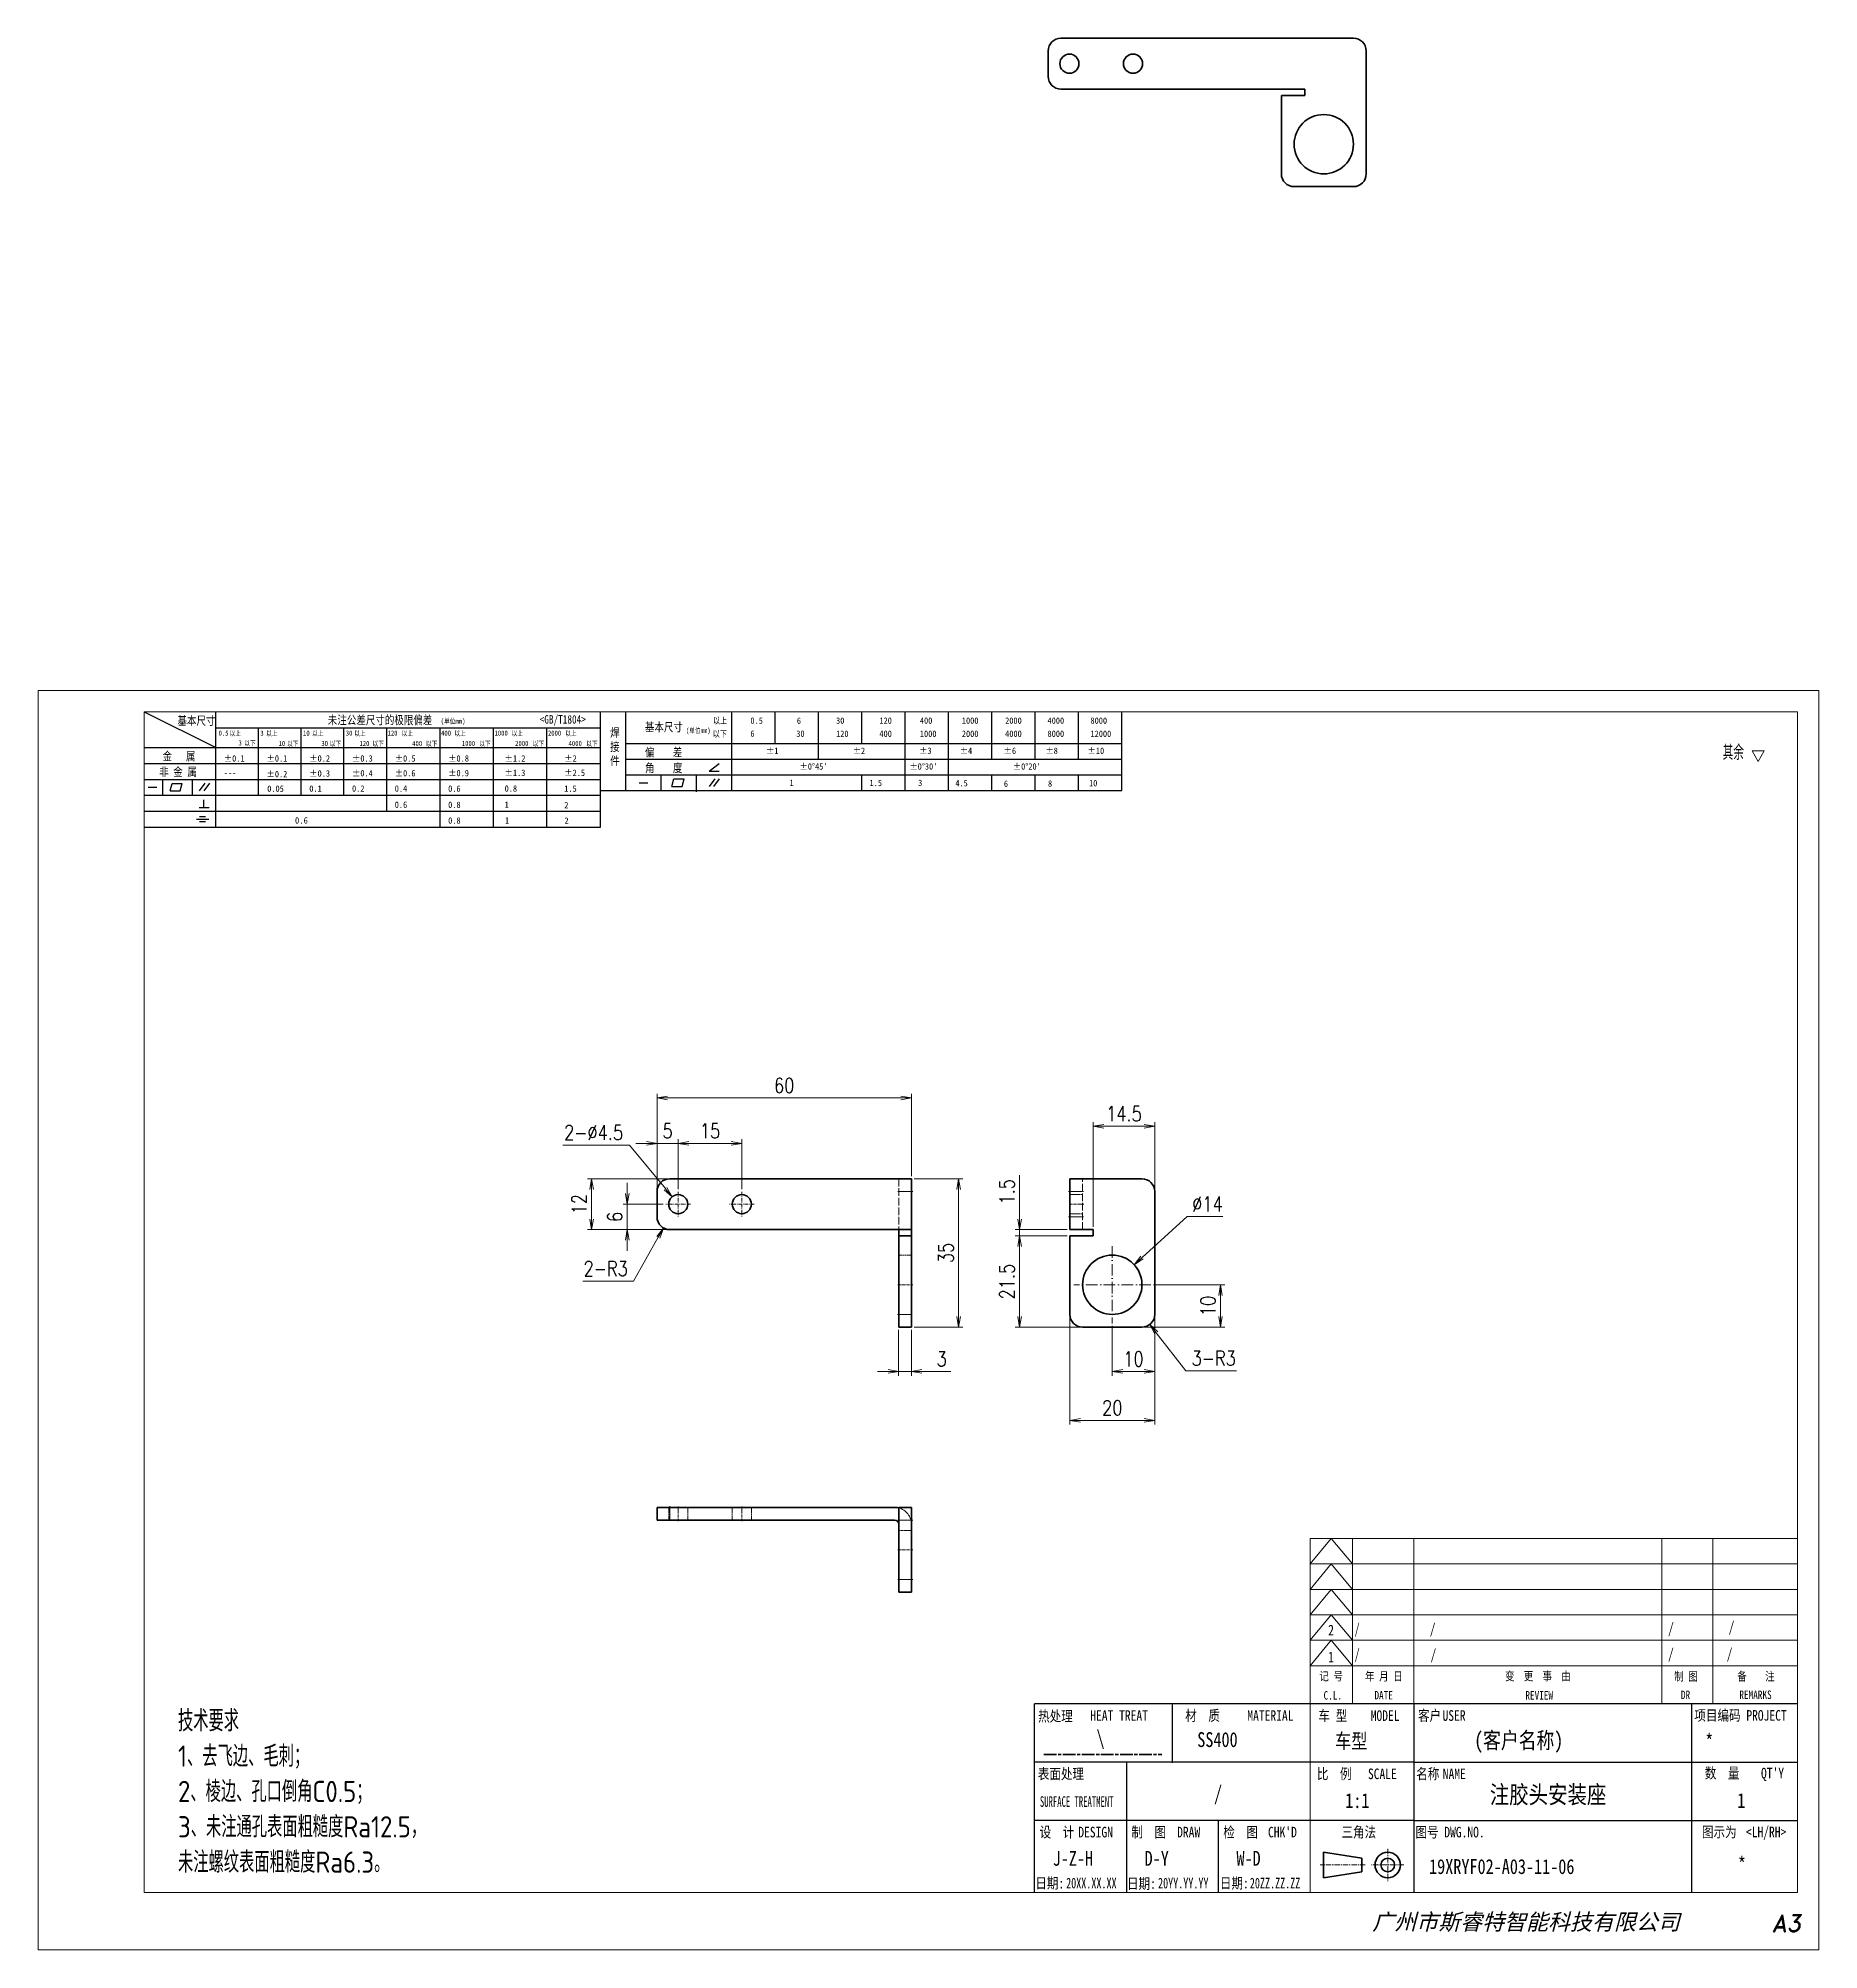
# Model space of a CAD drawing. Header units: millimetres. Extents: x 142029 to 212337, y -20537 to 1533.
# Drawn here: x 143388.3 to 143808.3, y 357.9 to 808.8 of the extents above; entities that cross this region are included whole.
import ezdxf
from ezdxf.enums import TextEntityAlignment as Align

# ---------------------------------------------------------------- set-up
doc = ezdxf.new("R2010")
doc.units = ezdxf.units.MM
doc.header["$LTSCALE"] = 0.5
for name, pattern in [('AM_ISO02W050x2', [3.75, 3, -0.75]), ('AM_ISO08W050x2', [9, 6, -0.75, 1.5, -0.75]), ('CENTER', [2, 1.25, -0.25, 0.25, -0.25]), ('DASHDOT', [18.5, 12, -3, 0.5, -3]), ('DASHED', [15, 12, -3]), ('DOT2', [0.125, 0, -0.125])]:
    doc.linetypes.add(name, pattern=pattern)
for name, color, linetype, lineweight in [('中心线', 2, 'AM_ISO08W050x2', 18), ('图框', 7, 'Continuous', 18), ('标注线', 3, 'Continuous', 18), ('热处理', 7, 'Continuous', 20), ('粗实线', 7, 'Continuous', 35), ('粗点划线', 6, 'AM_ISO08W050x2', 35), ('虚线', 1, 'AM_ISO02W050x2', 18)]:
    doc.layers.add(name, color=color, linetype=linetype, lineweight=lineweight)
for name, color, linetype in [('图\\M+19E79\\M+195B6\\M+18E9A', 7, 'Continuous'), ('图号', 7, 'Continuous'), ('图名', 7, 'Continuous'), ('数量', 7, 'Continuous'), ('材质', 7, 'Continuous'), ('表面处理', 7, 'Continuous'), ('车型', 7, 'Continuous')]:
    doc.layers.add(name, color=color, linetype=linetype)
doc.layers.add('打印', color=7, linetype='Continuous', lineweight=15, plot=False)
doc.layers.add('打印-禁用', color=7, linetype='Continuous', lineweight=15, plot=False)
doc.styles.add('DIM', font='romans.shx', dxfattribs={"width": 0.8, "bigfont": 'bigfont.shx'})
doc.styles.add('STYLE1', font='')
doc.styles.add('国标', font='simfang.ttf', dxfattribs={"width": 0.8})
doc.styles.add('机械长仿宋', font='gbenor.shx', dxfattribs={"height": 1, "bigfont": 'gbcbig.shx'})
doc.styles.add('标题\\M+18E9A', font='romand.shx', dxfattribs={"oblique": 10, "bigfont": 'bigfont.shx'})
doc.styles.get('STYLE1').set_extended_font_data('SimSun')
doc.dimstyles.new('XR 1-1$0', dxfattribs={"dimtxt": 3.5, "dimasz": 2.5, "dimexe": 1, "dimexo": 0.625, "dimgap": 1.2, "dimtad": 1, "dimzin": 9, "dimdsep": 46, "dimtxsty": 'DIM', "dimblk": 'OPEN', "dimcen": 0, "dimclrd": 8, "dimclre": 8, "dimclrt": 2, "dimazin": 2, "dimtfac": 0.5, "dimtmove": 0, "dimatfit": 3, "dimldrblk": 'OPEN', "dimfxl": 0, "dimtolj": 2, "dimlwd": 18, "dimlwe": 18, "dimarcsym": 0})
doc.dimstyles.new('XR 1-1$3', dxfattribs={"dimtxt": 3.5, "dimasz": 2.5, "dimexe": 1, "dimexo": 0.625, "dimgap": 1.2, "dimtad": 1, "dimtoh": 1, "dimdsep": 46, "dimtxsty": 'DIM', "dimblk": 'OPEN', "dimcen": 0, "dimclrd": 8, "dimclre": 8, "dimclrt": 2, "dimazin": 2, "dimtfac": 0.5, "dimtofl": 0, "dimtmove": 0, "dimatfit": 3, "dimldrblk": 'OPEN', "dimfxl": 0, "dimtolj": 2, "dimlwd": 18, "dimlwe": 18, "dimarcsym": 0})
doc.dimstyles.new('XR 1-1$4', dxfattribs={"dimtxt": 3.5, "dimasz": 2.5, "dimexe": 1, "dimexo": 0.625, "dimgap": 1.2, "dimtad": 1, "dimtoh": 1, "dimdsep": 46, "dimtxsty": 'DIM', "dimblk": 'OPEN', "dimcen": 0, "dimclrd": 8, "dimclre": 8, "dimclrt": 2, "dimazin": 2, "dimtfac": 0.5, "dimtofl": 0, "dimtmove": 0, "dimatfit": 3, "dimldrblk": 'OPEN', "dimfxl": 0, "dimtolj": 2, "dimlwd": 18, "dimlwe": 18, "dimarcsym": 0})

msp = doc.modelspace()

# ---------------------------------------------------------------- texts
at = {"layer": '图\\M+19E79\\M+195B6\\M+18E9A', "color": 3, "style": '国标'}
for s, height, width, p in [('2', 2.5, 0.8, (143692.546, 432.068)), ('/', 2.5, 0.705904, (143698.778, 432.384)), ('/', 2.5, 0.8, (143716.514, 432.384)), ('/', 2.5, 0.8, (143772.719, 432.483)), ('/', 2.5, 0.8, (143787.014, 432.854)), ('/', 2.5, 0.705904, (143698.778, 426.384)), ('/', 2.5, 0.8, (143716.686, 426.299)), ('/', 2.5, 0.8, (143772.719, 426.483)), ('/', 2.5, 0.8, (143786.55, 426.494)), ('1', 2.5, 0.8, (143692.535, 425.708)), ('    (客户名称)', 3.85, 0.8, (143718.613, 405.393)), ('*', 3.5, 0.8, (143781.485, 405.322)), ('1:1', 3.5, 0.8, (143696.569, 391.345)), ('J-Z-H', 3.5, 0.8, (143627.566, 377.728)), ('D-Y', 3.5, 0.8, (143649.246, 377.728)), ('W-D', 3.5, 0.8, (143670.906, 377.728)), ('20XX.XX.XX', 2.5, 0.7, (143630.731, 372.392)), ('20YY.YY.YY', 2.5, 0.7, (143652.411, 372.392)), ('20ZZ.ZZ.ZZ', 2.5, 0.7, (143674.071, 372.392))]:
    msp.add_text(s, height=height, dxfattribs=dict(at, width=width)).set_placement(p)
at = {"layer": '图\\M+19E79\\M+195B6\\M+18E9A', "color": 3, "style": '国标', "width": 0.8}
msp.add_text('*', height=3.5, dxfattribs=at).set_placement((143790.14, 376.328), align=Align.CENTER)
at = {"layer": '图号', "color": 3, "style": '国标', "width": 0.8}
msp.add_text('19XRYF02-A03-11-06', height=3.5, dxfattribs=at).set_placement((143716.348, 375.785))
at = {"layer": '图名', "color": 3, "style": '国标', "width": 0.8}
msp.add_text('注胶头安装座', height=4.2, dxfattribs=at).set_placement((143744.42, 392.425), align=Align.CENTER)
at = {"layer": '数量', "color": 3, "style": '国标', "width": 0.8}
msp.add_text('1', height=3.5, dxfattribs=at).set_placement((143789.986, 391.36), align=Align.CENTER)
at = {"layer": '材质', "color": 3, "style": '国标', "width": 0.8}
msp.add_text('SS400', height=3.5, dxfattribs=at).set_placement((143666.426, 405.732), align=Align.CENTER)
at = {"layer": '标注线', "color": 2, "insert": (143421.242, 376.08), "char_height": 5, "width": 114.82461, "attachment_point": 7, "style": '机械长仿宋'}
msp.add_mtext('\\A2;技术要求\\P1、去飞边、毛刺；\\P2、棱边、孔口倒角C0.5；\\P3、未注通孔表面粗糙度Ra12.5，\\P未注螺纹表面粗糙度Ra6.3。\\P', dxfattribs=at)
at = {"layer": '热处理', "color": 3, "style": '国标', "width": 0.8}
msp.add_text('\\', height=3.5, dxfattribs=at).set_placement((143638.848, 406.108), align=Align.CENTER)
at = {"layer": '表面处理', "color": 3, "style": '国标', "width": 0.8}
msp.add_text('/', height=3.5, dxfattribs=at).set_placement((143666.568, 393.055), align=Align.CENTER)
at = {"layer": '车型', "color": 3, "style": '国标', "width": 0.8}
msp.add_text('  车型', height=3.5, dxfattribs=at).set_placement((143690.373, 405.408))

# ---------------------------------------------------------------- blocks, each defined once
blk = doc.blocks.new('GZDEH零件A3图框V01版')
at = {"layer": '中心线', "color": 1, "linetype": 'CENTER', "lineweight": 5, "ltscale": 2}
for p, q in [((3175.82, -1822.66), (3175.82, -1830.26)), ((3170.49, -1826.46), (3159.89, -1826.46)), ((3179.62, -1826.46), (3172.02, -1826.46))]:
    blk.add_line(p, q, dxfattribs=at)
at = {"layer": '图\\M+19E79\\M+195B6\\M+18E9A', "color": 9}
for p, q in [((2882.49, -1554.46), (2899.37, -1562.92)), ((2899.37, -1581.67), (2899.37, -1554.46)), ((2990.09, -1581.67), (2990.09, -1554.46)), ((2996.09, -1573.08), (2996.09, -1554.46)), ((3021.09, -1561.98), (3021.09, -1554.46)), ((3031.31, -1561.98), (3031.31, -1554.46)), ((3041.53, -1561.98), (3041.53, -1554.46)), ((3051.75, -1561.98), (3051.75, -1554.46)), ((3061.98, -1561.98), (3061.98, -1554.46)), ((3072.2, -1561.98), (3072.2, -1554.46)), ((3082.42, -1561.98), (3082.42, -1554.46)), ((3092.64, -1561.98), (3092.64, -1554.46)), ((3102.86, -1561.98), (3102.86, -1554.46)), ((3113.09, -1573.08), (3113.09, -1554.46)), ((2899.37, -1558.24), (2990.09, -1558.24)), ((2909.45, -1574.17), (2909.45, -1558.24)), ((2919.53, -1574.17), (2919.53, -1558.24)), ((2929.61, -1574.17), (2929.61, -1558.24)), ((2939.69, -1577.92), (2939.69, -1558.24)), ((2952.29, -1581.67), (2952.29, -1558.24)), ((2964.89, -1581.67), (2964.89, -1558.24)), ((2977.49, -1581.67), (2977.49, -1558.24)), ((2882.49, -1562.92), (2990.09, -1562.92)), ((2996.09, -1561.98), (3113.09, -1561.98)), ((3021.09, -1573.08), (3021.09, -1561.98)), ((3041.53, -1565.68), (3041.53, -1561.98)), ((3061.98, -1573.08), (3061.98, -1561.98)), ((3072.2, -1573.08), (3072.2, -1561.98)), ((3082.42, -1565.68), (3082.42, -1561.98)), ((3092.64, -1565.68), (3092.64, -1561.98)), ((3102.86, -1565.68), (3102.86, -1561.98)), ((2882.49, -1566.67), (2990.09, -1566.67)), ((2996.09, -1565.68), (3113.09, -1565.68)), ((3015.75, -1568.51), (3018.15, -1566.66)), ((3015.75, -1568.51), (3018.15, -1568.51)), ((2882.49, -1570.42), (2990.09, -1570.42)), ((2883.43, -1572.27), (2885.49, -1572.27)), ((2886.92, -1574.12), (2886.92, -1570.42)), ((2888.59, -1573.16), (2889.07, -1571.37)), ((2888.59, -1573.16), (2891, -1573.16)), ((2889.07, -1571.37), (2891.48, -1571.37)), ((2891, -1573.16), (2891.48, -1571.37)), ((2893.91, -1574.12), (2893.91, -1570.42)), ((2895.52, -1573.16), (2896.85, -1571.3)), ((2896.6, -1573.16), (2897.94, -1571.3)), ((2990.09, -1573.08), (3113.09, -1573.08)), ((2996.09, -1569.38), (3113.09, -1569.38)), ((2999.26, -1571.23), (3001.32, -1571.23)), ((3004.42, -1573.08), (3004.42, -1569.38)), ((3006.97, -1572.12), (3007.45, -1570.33)), ((3006.97, -1572.12), (3009.39, -1572.12)), ((3007.45, -1570.33), (3009.86, -1570.33)), ((3009.39, -1572.12), (3009.86, -1570.33)), ((3012.75, -1573.08), (3012.75, -1569.38)), ((3012.75, -1573.33), (3012.75, -1573.08)), ((3015.81, -1572.12), (3017.15, -1570.26)), ((3016.89, -1572.12), (3018.23, -1570.26)), ((3051.75, -1573.08), (3051.75, -1569.38)), ((3082.42, -1573.08), (3082.42, -1569.48)), ((3092.64, -1573.08), (3092.64, -1569.38)), ((3102.86, -1573.08), (3102.86, -1569.38)), ((2882.49, -1574.17), (2990.09, -1574.17)), ((2882.49, -1577.92), (2990.09, -1577.92)), ((2895.42, -1577.05), (2897.81, -1577.05)), ((2896.58, -1577.05), (2896.58, -1575.28)), ((2882.49, -1581.67), (2990.09, -1581.67)), ((2894.79, -1579.77), (2897.77, -1579.77)), ((2895.57, -1579.17), (2896.92, -1579.17)), ((2895.57, -1580.37), (2896.93, -1580.37)), ((3272.49, -1788.46), (3092.49, -1788.46)), ((3124.99, -1788.46), (3124.99, -1802.35)), ((3181.99, -1788.46), (3181.99, -1832.96)), ((3247.49, -1788.46), (3247.49, -1832.96)), ((3181.99, -1802.21), (3092.49, -1802.21)), ((3114.17, -1802.21), (3114.17, -1815.96)), ((3181.99, -1802.21), (3272.49, -1802.21)), ((3181.99, -1815.96), (3092.49, -1815.96)), ((3114.17, -1815.96), (3114.17, -1832.96)), ((3114.17, -1815.96), (3114.17, -1832.96)), ((3135.83, -1815.96), (3135.83, -1832.96)), ((3135.83, -1815.96), (3135.83, -1832.96)), ((3181.99, -1815.96), (3272.49, -1815.96))]:
    blk.add_line(p, q, dxfattribs=at)
at = {"layer": '图\\M+19E79\\M+195B6\\M+18E9A', "color": 7}
blk.add_line((3272.49, -1788.46), (3092.49, -1788.46), dxfattribs=at)
at = {"layer": '图\\M+19E79\\M+195B6\\M+18E9A', "color": 9, "linetype": 'Continuous'}
blk.add_line((3092.49, -1832.96), (3092.49, -1788.46), dxfattribs=at)
at = {"layer": '图框', "linetype": 'Continuous'}
for p, q in [((2882.49, -1554.46), (2882.49, -1832.96)), ((3272.49, -1554.46), (2882.49, -1554.46)), ((3272.49, -1832.96), (3272.49, -1554.46)), ((3157.49, -1749.46), (3272.49, -1749.46)), ((3157.49, -1832.96), (3157.49, -1749.46)), ((2882.49, -1832.96), (3272.49, -1832.96))]:
    blk.add_line(p, q, dxfattribs=at)
at = {"layer": '图框', "color": 9}
for p, q in [((3157.49, -1755.46), (3162.49, -1749.46)), ((3162.49, -1749.46), (3167.49, -1755.46)), ((3167.49, -1788.46), (3167.49, -1749.46)), ((3240.49, -1788.46), (3240.49, -1749.46)), ((3252.49, -1749.46), (3252.49, -1788.46)), ((3157.49, -1755.46), (3272.49, -1755.46)), ((3157.49, -1761.46), (3162.49, -1755.46)), ((3162.49, -1755.46), (3167.49, -1761.46)), ((3157.49, -1761.46), (3272.49, -1761.46)), ((3157.49, -1767.46), (3162.49, -1761.46)), ((3162.49, -1761.46), (3167.49, -1767.46)), ((3157.49, -1767.46), (3272.49, -1767.46)), ((3157.49, -1773.46), (3162.49, -1767.46)), ((3162.49, -1767.46), (3167.49, -1773.46)), ((3157.49, -1773.46), (3272.49, -1773.46)), ((3157.49, -1779.46), (3162.49, -1773.46)), ((3162.49, -1773.46), (3167.49, -1779.46)), ((3157.49, -1779.46), (3272.49, -1779.46))]:
    blk.add_line(p, q, dxfattribs=at)
at = {"layer": '图框', "color": 9, "linetype": 'Continuous'}
blk.add_line((3181.99, -1749.46), (3181.99, -1832.96), dxfattribs=at)
at = {"layer": '图框', "color": 2, "linetype": 'ByBlock', "lineweight": 35}
for p, q in [((3169.69, -1824.86), (3160.69, -1823.46)), ((3160.69, -1829.46), (3160.69, -1823.46)), ((3169.69, -1824.86), (3169.69, -1828.06)), ((3169.69, -1828.06), (3160.69, -1829.46))]:
    blk.add_line(p, q, dxfattribs=at)
for radius in [3, 1.6]:
    blk.add_circle((3175.82, -1826.46), radius, dxfattribs=at)
at = {"layer": '打印-禁用', "linetype": 'Continuous'}
for p, q in [((2857.49, -1549.46), (2857.49, -1846.46)), ((3277.49, -1549.46), (2857.49, -1549.46)), ((3277.49, -1846.46), (3277.49, -1549.46)), ((2857.49, -1846.46), (3277.49, -1846.46))]:
    blk.add_line(p, q, dxfattribs=at)
at = {"layer": '图\\M+19E79\\M+195B6\\M+18E9A', "color": 9, "style": '国标'}
for s, height, width, p in [('基本尺寸', 2, 0.8, (2890.33, -1557.58)), ('未注公差尺寸的极限偏差', 2, 0.8, (2925.81, -1557.44)), ('<GB/T1804>', 2, 0.8, (2975.78, -1557.27)), ('30', 1.2, 0.8, (2930.04, -1560.11)), ('基本尺寸', 2, 0.8, (3000.6, -1559.1)), ('以下', 1.5, 0.8, (3016.58, -1560.43)), ('以上', 1.5, 0.8, (3016.64, -1557.33)), ('0.5', 1.5, 0.8, (3025.49, -1557.3)), ('6', 1.5, 0.8, (3025.49, -1560.38)), ('30', 1.5, 0.8, (3036.31, -1560.39)), ('6', 1.5, 0.8, (3036.45, -1557.34)), ('30', 1.5, 0.8, (3045.69, -1557.31)), ('120', 1.5, 0.8, (3045.69, -1560.41)), ('400', 1.5, 0.8, (3055.91, -1560.41)), ('120', 1.5, 0.8, (3055.91, -1557.31)), ('400', 1.5, 0.8, (3065.46, -1557.31)), ('1000', 1.5, 0.8, (3065.46, -1560.41)), ('2000', 1.5, 0.8, (3075.36, -1560.41)), ('1000', 1.5, 0.8, (3075.36, -1557.31)), ('4000', 1.5, 0.8, (3085.57, -1560.41)), ('2000', 1.5, 0.8, (3085.57, -1557.31)), ('4000', 1.5, 0.8, (3095.57, -1557.31)), ('8000', 1.5, 0.8, (3095.57, -1560.41)), ('8000', 1.5, 0.8, (3105.7, -1557.31)), ('12000', 1.5, 0.8, (3105.7, -1560.41)), ('金   属', 2, 0.8, (2886.82, -1565.98)), ('偏    差', 2, 0.8, (3000.6, -1565.04)), ('±1', 1.5, 0.8, (3029.16, -1564.42)), ('±2', 1.5, 0.8, (3049.61, -1564.42)), ('±3', 1.5, 0.8, (3065.3, -1564.42)), ('±4', 1.5, 0.8, (3074.85, -1564.42)), ('±6', 1.5, 0.8, (3085.22, -1564.42)), ('±8', 1.5, 0.8, (3095.06, -1564.42)), ('±10', 1.5, 0.8, (3105.02, -1564.42)), ('非 金 属', 2, 0.8, (2886.02, -1569.65)), ('±0.1', 1.5, 0.8, (2901.27, -1566.23)), ('±0.1', 1.5, 0.8, (2911.35, -1566.23)), ('±0.2', 1.5, 0.8, (2911.35, -1569.92)), ('±0.2', 1.5, 0.8, (2921.43, -1566.23)), ('±0.3', 1.5, 0.8, (2921.43, -1569.77)), ('±0.3', 1.5, 0.8, (2931.51, -1566.23)), ('±0.4', 1.5, 0.8, (2931.51, -1569.71)), ('±0.5', 1.5, 0.8, (2941.59, -1566.23)), ('±0.6', 1.5, 0.8, (2941.59, -1569.71)), ('±0.8', 1.5, 0.8, (2954.19, -1566.23)), ('±0.9', 1.5, 0.8, (2954.19, -1569.68)), ('±1.2', 1.5, 0.8, (2967.51, -1566.23)), ('±1.3', 1.5, 0.8, (2967.51, -1569.62)), ('±2', 1.5, 0.8, (2981.58, -1566.23)), ('±2.5', 1.5, 0.8, (2981.58, -1569.61)), ('角    度', 2, 0.8, (3000.6, -1568.74)), ("±0%%D45'", 1.5, 0.8, (3037.06, -1568.12)), ("±0%%D30'", 1.5, 0.8, (3062.98, -1568.12)), ("±0%%D20'", 1.5, 0.8, (3087.38, -1568.12)), ('---', 1.5, 0.8, (2901.27, -1569.65)), ('0.1', 1.5, 0.8, (2921.43, -1573.34)), ('0.2', 1.5, 0.8, (2931.51, -1573.33)), ('0.4', 1.5, 0.8, (2941.59, -1573.33)), ('0.6', 1.5, 0.8, (2954.19, -1573.35)), ('0.8', 1.5, 0.8, (2967.51, -1573.33)), ('1.5', 1.5, 0.8, (2981.58, -1573.34)), ('1', 1.5, 0.8, (3034.69, -1571.98)), ('1.5', 1.5, 0.8, (3053.59, -1572.01)), ('3', 1.5, 0.8, (3065.05, -1571.98)), ('4.5', 1.5, 0.8, (3073.82, -1572.05)), ('6', 1.5, 0.8, (3085.28, -1572.19)), ('8', 1.5, 0.8, (3095.68, -1572.15)), ('10', 1.5, 0.8, (3105.36, -1572.06)), ('0.6', 1.5, 0.8, (2941.59, -1577.14)), ('0.8', 1.5, 0.8, (2954.19, -1577.17)), ('1', 1.5, 0.8, (2967.51, -1577.12)), ('2', 1.5, 0.8, (2981.58, -1577.26)), ('0.8', 1.5, 0.8, (2954.19, -1580.87)), ('1', 1.5, 0.8, (2967.59, -1580.86)), ('2', 1.5, 0.8, (2981.62, -1580.89)), ('热处理', 2.5, 0.8, (3093.35, -1792.61)), ('材  质', 2.5, 0.8, (3128.04, -1792.46)), ('项目编码 PROJECT', 2.5, 0.8, (3248.13, -1792.43)), ('表面处理', 2.5, 0.8, (3093.27, -1806.21)), ('比  例\u3000', 2.5, 0.8, (3159.1, -1806.21)), ('名称\u3000', 2.5, 0.8, (3182.54, -1806.21)), ('数  量', 2.5, 0.8, (3250.61, -1806.05)), ('SCALE', 2.5, 0.8, (3171.15, -1806.21)), ('NAME', 2.5, 0.8, (3188.8, -1806.21)), ("QT'Y ", 2.5, 0.8, (3263.86, -1806.05)), ('SURFACE TREATMENT', 2.5, 0.6, (3093.77, -1812.75)), (' DESIGN', 2.5, 0.8, (3101.47, -1819.96)), (' DRAW', 2.5, 0.8, (3124.78, -1819.96)), ("CHK'D", 2.5, 0.8, (3147.58, -1819.96)), ('三角法', 2.5, 0.8, (3164.9, -1819.96)), ('图号', 2.5, 0.8, (3182.36, -1819.96)), ('DWG.NO.', 2.5, 0.8, (3189.16, -1819.96)), ('图示为', 2.5, 0.8, (3249.94, -1819.93)), ('<LH/RH>', 2.5, 0.8, (3260.31, -1819.93))]:
    blk.add_text(s, height=height, dxfattribs=dict(at, width=width)).set_placement(p)
at = {"layer": '图\\M+19E79\\M+195B6\\M+18E9A', "color": 9, "lineweight": 15, "style": '国标', "width": 0.8}
for s, p in [('0.5', (2900.03, -1560.11)), ('以上', (2902.64, -1560.16)), ('3', (2909.88, -1560.11)), ('以上', (2911.25, -1560.16)), ('10', (2919.96, -1560.11)), ('以上', (2922.09, -1560.16)), ('以上', (2932.02, -1560.16)), ('120', (2939.88, -1560.11)), ('以上', (2943.21, -1560.16)), ('400', (2952.52, -1560.11)), ('(单位mm)', (2952.44, -1557.27)), ('以上', (2955.68, -1560.16)), ('1000', (2965.12, -1560.11)), ('以上', (2969.16, -1560.16)), ('2000', (2977.72, -1560.11)), ('以上', (2981.8, -1560.16)), ('(单位mm)', (3010.27, -1559.51)), ('3', (2904.73, -1562.41)), ('以下', (2906.1, -1562.46)), ('10', (2914.19, -1562.54)), ('以下', (2916.18, -1562.59)), ('30', (2924.27, -1562.54)), ('以下', (2926.26, -1562.59)), ('120', (2933.26, -1562.54)), ('以下', (2936.34, -1562.59)), ('400', (2945.7, -1562.54)), ('以下', (2948.94, -1562.59)), ('1000', (2957.41, -1562.54)), ('以下', (2961.54, -1562.59)), ('2000', (2969.99, -1562.54)), ('以下', (2974.14, -1562.59)), ('4000', (2982.59, -1562.54)), ('以下', (2986.74, -1562.59))]:
    blk.add_text(s, height=1.2, dxfattribs=at).set_placement(p)
at = {"layer": '图\\M+19E79\\M+195B6\\M+18E9A', "color": 9, "lineweight": 13, "style": '国标'}
blk.add_text('0.6', height=1.5, dxfattribs=at).set_placement((2918.05, -1580.85))
at = {"layer": '图\\M+19E79\\M+195B6\\M+18E9A', "color": 9, "style": '国标', "width": 0.8}
for s, p in [('车 型', (3162.87, -1791.2)), ('MODEL', (3175.2, -1791.24))]:
    blk.add_text(s, height=2.5, dxfattribs=at).set_placement(p, align=Align.MIDDLE)
for s, p in [('客户', (3185.68, -1792.46)), ('HEAT TREAT', (3112.45, -1792.46)), ('MATERIAL', (3148.14, -1792.46)), ('USER', (3191.46, -1792.46)), ('设  计', (3097.79, -1819.96)), ('制  图', (3119.43, -1819.96)), ('检  图', (3141.11, -1819.96)), ('日期:', (3096.09, -1832)), ('日期:', (3117.71, -1832.1)), ('日期:', (3139.62, -1832))]:
    blk.add_text(s, height=2.5, dxfattribs=at).set_placement(p, align=Align.CENTER)
at = {"layer": '图\\M+19E79\\M+195B6\\M+18E9A', "color": 7, "lineweight": -3, "style": 'STYLE1', "oblique": 15}
blk.add_text('广州市斯睿特智能科技有限公司', height=3.8, dxfattribs=at).set_placement((3172.16, -1841.78))
at = {"layer": '图\\M+19E79\\M+195B6\\M+18E9A', "color": 7, "style": '标题\\M+18E9A', "oblique": 10}
blk.add_text('A3', height=4, dxfattribs=at).set_placement((3269.91, -1840.2), align=Align.MIDDLE)
at = {"layer": '图\\M+19E79\\M+195B6\\M+18E9A', "color": 9, "style": '国标'}
for s, insert, char_height, width, attachment_point in [('焊\\P接\\P件', (2992.39, -1558.41), 2, 3.1877, 1), ('0.05', (2911.51, -1573.37), 1.5, 5.1982, 7)]:
    blk.add_mtext(s, dxfattribs=dict(at, insert=insert, char_height=char_height, width=width, attachment_point=attachment_point))
at = {"layer": '图框', "color": 9, "style": '国标', "width": 0.8}
for s, p in [('记 号', (3162.47, -1782.94)), ('年 月 日', (3174.9, -1782.98)), ('变  更  事  由', (3211.24, -1782.93)), ('C.L.', (3162.86, -1787.45)), ('DATE', (3174.85, -1787.42)), ('REVIEW', (3211.55, -1787.45))]:
    blk.add_text(s, height=2, dxfattribs=at).set_placement(p, align=Align.CENTER)
for s, p in [('制 图', (3246.15, -1781.95)), ('备    注', (3262.68, -1781.92)), ('REMARKS', (3262.57, -1786.32)), ('DR', (3246.06, -1786.34))]:
    blk.add_text(s, height=2, dxfattribs=at).set_placement(p, align=Align.MIDDLE)
blk = doc.blocks.new('DEH A3')
at = {"layer": '图框'}
blk.add_blockref('GZDEH零件A3图框V01版', (-2857.49, 1846.46), dxfattribs=at)
blk = doc.blocks.new('FINISHER_1')
at = {"layer": '标注线'}
for p, q in [((0, 0), (-1.44, 2.5)), ((-1.44, 2.5), (1.44, 2.5)), ((1.44, 2.5), (0, 0))]:
    blk.add_line(p, q, dxfattribs=at)
blk = doc.blocks.new('其余任何12.5')
at = {"layer": '标注线', "color": 2, "linetype": 'ByBlock', "lineweight": 30}
blk.add_blockref('FINISHER_1', (0, 0), dxfattribs=at)
at = {"layer": '标注线', "color": 7, "linetype": 'DOT2', "style": '机械长仿宋'}
blk.add_text('其余', height=3.5, dxfattribs=at).set_placement((-8.38, 0.4))
blk = doc.blocks.new('_Open')
at = {"color": 0, "linetype": 'ByBlock', "lineweight": -2}
for p, q in [((-1, 0.17), (0, 0)), ((-1, -0.17), (0, 0)), ((0, 0), (-1, 0))]:
    blk.add_line(p, q, dxfattribs=at)
blk = doc.blocks.new('*D46')
at = {"layer": 'Defpoints', "color": 0, "transparency": 16777216}
for p in [(143518.81, 539.76), (143537.23, 539.76), (143537.23, 527.76)]:
    blk.add_point(p, dxfattribs=at)
at = {"layer": '标注线', "color": 8, "lineweight": 18, "transparency": 16777216}
for p, q in [((143536.61, 539.76), (143517.81, 539.76)), ((143518.81, 530.26), (143518.81, 537.26)), ((143536.61, 527.76), (143517.81, 527.76))]:
    blk.add_line(p, q, dxfattribs=at)
at = {"layer": '标注线', "color": 8, "linetype": 'ByBlock', "lineweight": 18, "transparency": 16777216, "xscale": 2.5, "yscale": 2.5, "zscale": 2.5}
for p, rotation in [((143518.81, 539.76), 90), ((143518.81, 527.76), 270)]:
    blk.add_blockref('_Open', p, dxfattribs=dict(at, rotation=rotation))
at = {"layer": '标注线', "color": 2, "transparency": 16777216, "insert": (143515.86, 533.76), "char_height": 3.5, "attachment_point": 5, "rotation": 90, "style": 'DIM'}
blk.add_mtext('\\A2;12', dxfattribs=at)
blk = doc.blocks.new('*D47')
at = {"layer": 'Defpoints', "color": 0, "transparency": 16777216}
for p in [(143594.23, 558.81), (143534.23, 536.76), (143594.23, 539.76)]:
    blk.add_point(p, dxfattribs=at)
at = {"layer": '标注线', "color": 8, "lineweight": 18, "transparency": 16777216}
for p, q in [((143534.23, 537.38), (143534.23, 559.81)), ((143594.23, 540.38), (143594.23, 559.81)), ((143536.73, 558.81), (143591.73, 558.81))]:
    blk.add_line(p, q, dxfattribs=at)
at = {"layer": '标注线', "color": 8, "linetype": 'ByBlock', "lineweight": 18, "transparency": 16777216, "xscale": 2.5, "yscale": 2.5, "zscale": 2.5, "rotation": 180}
blk.add_blockref('_Open', (143534.23, 558.81), dxfattribs=at)
at = {"layer": '标注线', "color": 8, "linetype": 'ByBlock', "lineweight": 18, "transparency": 16777216, "xscale": 2.5, "yscale": 2.5, "zscale": 2.5}
blk.add_blockref('_Open', (143594.23, 558.81), dxfattribs=at)
at = {"layer": '标注线', "color": 2, "transparency": 16777216, "insert": (143564.23, 561.76), "char_height": 3.5, "attachment_point": 5, "style": 'DIM'}
blk.add_mtext('\\A2;60', dxfattribs=at)
blk = doc.blocks.new('*D49')
at = {"layer": 'Defpoints', "color": 0, "transparency": 16777216}
for p in [(143539.23, 548.1), (143534.23, 536.76), (143539.23, 536.68)]:
    blk.add_point(p, dxfattribs=at)
at = {"layer": '标注线', "color": 8, "lineweight": 18, "transparency": 16777216}
for p, q in [((143531.73, 548.1), (143529.23, 548.1)), ((143534.23, 537.38), (143534.23, 549.1)), ((143534.23, 548.1), (143539.23, 548.1)), ((143539.23, 537.31), (143539.23, 549.1)), ((143541.73, 548.1), (143544.23, 548.1))]:
    blk.add_line(p, q, dxfattribs=at)
at = {"layer": '标注线', "color": 8, "linetype": 'ByBlock', "lineweight": 18, "transparency": 16777216, "xscale": 2.5, "yscale": 2.5, "zscale": 2.5}
blk.add_blockref('_Open', (143534.23, 548.1), dxfattribs=at)
at = {"layer": '标注线', "color": 8, "linetype": 'ByBlock', "lineweight": 18, "transparency": 16777216, "xscale": 2.5, "yscale": 2.5, "zscale": 2.5, "rotation": 180}
blk.add_blockref('_Open', (143539.23, 548.1), dxfattribs=at)
at = {"layer": '标注线', "color": 2, "transparency": 16777216, "insert": (143536.73, 551.05), "char_height": 3.5, "attachment_point": 5, "style": 'DIM'}
blk.add_mtext('\\A2;5', dxfattribs=at)
blk = doc.blocks.new('*D50')
at = {"layer": 'Defpoints', "color": 0, "transparency": 16777216}
for p in [(143554.23, 548.1), (143539.23, 536.68), (143554.23, 536.68)]:
    blk.add_point(p, dxfattribs=at)
at = {"layer": '标注线', "color": 8, "lineweight": 18, "transparency": 16777216}
for p, q in [((143539.23, 537.31), (143539.23, 549.1)), ((143541.73, 548.1), (143551.73, 548.1)), ((143554.23, 537.31), (143554.23, 549.1))]:
    blk.add_line(p, q, dxfattribs=at)
at = {"layer": '标注线', "color": 8, "linetype": 'ByBlock', "lineweight": 18, "transparency": 16777216, "xscale": 2.5, "yscale": 2.5, "zscale": 2.5, "rotation": 180}
blk.add_blockref('_Open', (143539.23, 548.1), dxfattribs=at)
at = {"layer": '标注线', "color": 8, "linetype": 'ByBlock', "lineweight": 18, "transparency": 16777216, "xscale": 2.5, "yscale": 2.5, "zscale": 2.5}
blk.add_blockref('_Open', (143554.23, 548.1), dxfattribs=at)
at = {"layer": '标注线', "color": 2, "transparency": 16777216, "insert": (143546.73, 551.05), "char_height": 3.5, "attachment_point": 5, "style": 'DIM'}
blk.add_mtext('\\A2;15', dxfattribs=at)
blk = doc.blocks.new('*D51')
at = {"layer": 'Defpoints', "color": 0, "transparency": 16777216}
for p in [(143527.21, 533.76), (143536.31, 533.76), (143537.57, 527.76)]:
    blk.add_point(p, dxfattribs=at)
at = {"layer": '标注线', "color": 8, "lineweight": 18, "transparency": 16777216}
for p, q in [((143527.21, 536.26), (143527.21, 538.76)), ((143535.68, 533.76), (143526.21, 533.76)), ((143527.21, 527.76), (143527.21, 533.76)), ((143536.94, 527.76), (143526.21, 527.76)), ((143527.21, 525.26), (143527.21, 522.76))]:
    blk.add_line(p, q, dxfattribs=at)
at = {"layer": '标注线', "color": 8, "linetype": 'ByBlock', "lineweight": 18, "transparency": 16777216, "xscale": 2.5, "yscale": 2.5, "zscale": 2.5}
for p, rotation in [((143527.21, 533.76), 270), ((143527.21, 527.76), 90)]:
    blk.add_blockref('_Open', p, dxfattribs=dict(at, rotation=rotation))
at = {"layer": '标注线', "color": 2, "transparency": 16777216, "insert": (143524.26, 530.76), "char_height": 3.5, "attachment_point": 5, "rotation": 90, "style": 'DIM'}
blk.add_mtext('\\A2;6', dxfattribs=at)
blk = doc.blocks.new('*D52')
at = {"layer": 'Defpoints', "color": 0, "transparency": 16777216}
for p in [(143591.23, 504.76), (143594.23, 504.76), (143594.23, 494.31)]:
    blk.add_point(p, dxfattribs=at)
at = {"layer": '标注线', "color": 8, "lineweight": 18, "transparency": 16777216}
for p, q in [((143591.23, 504.13), (143591.23, 493.31)), ((143594.23, 504.13), (143594.23, 493.31)), ((143588.73, 494.31), (143586.23, 494.31)), ((143591.23, 494.31), (143594.23, 494.31)), ((143596.73, 494.31), (143603.5, 494.31))]:
    blk.add_line(p, q, dxfattribs=at)
at = {"layer": '标注线', "color": 8, "linetype": 'ByBlock', "lineweight": 18, "transparency": 16777216, "xscale": 2.5, "yscale": 2.5, "zscale": 2.5}
blk.add_blockref('_Open', (143591.23, 494.31), dxfattribs=at)
at = {"layer": '标注线', "color": 8, "linetype": 'ByBlock', "lineweight": 18, "transparency": 16777216, "xscale": 2.5, "yscale": 2.5, "zscale": 2.5, "rotation": 180}
blk.add_blockref('_Open', (143594.23, 494.31), dxfattribs=at)
at = {"layer": '标注线', "color": 2, "transparency": 16777216, "insert": (143601.37, 497.26), "char_height": 3.5, "attachment_point": 5, "style": 'DIM'}
blk.add_mtext('\\A2;3', dxfattribs=at)
blk = doc.blocks.new('*D53')
at = {"layer": 'Defpoints', "color": 0, "transparency": 16777216}
for p in [(143594.23, 539.76), (143605.36, 539.76), (143594.23, 504.76)]:
    blk.add_point(p, dxfattribs=at)
at = {"layer": '标注线', "color": 8, "lineweight": 18, "transparency": 16777216}
for p, q in [((143594.86, 539.76), (143606.36, 539.76)), ((143605.36, 507.26), (143605.36, 537.26)), ((143594.86, 504.76), (143606.36, 504.76))]:
    blk.add_line(p, q, dxfattribs=at)
at = {"layer": '标注线', "color": 8, "linetype": 'ByBlock', "lineweight": 18, "transparency": 16777216, "xscale": 2.5, "yscale": 2.5, "zscale": 2.5}
for p, rotation in [((143605.36, 539.76), 90), ((143605.36, 504.76), 270)]:
    blk.add_blockref('_Open', p, dxfattribs=dict(at, rotation=rotation))
at = {"layer": '标注线', "color": 2, "transparency": 16777216, "insert": (143602.41, 522.26), "char_height": 3.5, "attachment_point": 5, "rotation": 90, "style": 'DIM'}
blk.add_mtext('\\A2;35', dxfattribs=at)
blk = doc.blocks.new('*D54')
at = {"layer": 'Defpoints', "color": 0, "transparency": 16777216}
for p in [(143537.8, 535.49), (143540.67, 532.02)]:
    blk.add_point(p, dxfattribs=at)
at = {"layer": '标注线', "color": 8, "lineweight": 18, "transparency": 16777216}
for p in [(143511.99, 547.71), (143536.21, 537.42)]:
    blk.add_line(p, (143527.72, 547.71), dxfattribs=at)
at = {"layer": '标注线', "color": 8, "linetype": 'ByBlock', "lineweight": 18, "transparency": 16777216, "xscale": 2.5, "yscale": 2.5, "zscale": 2.5, "rotation": 309.5274153414364}
blk.add_blockref('_Open', (143537.8, 535.49), dxfattribs=at)
at = {"layer": '标注线', "color": 2, "transparency": 16777216, "insert": (143519.26, 550.66), "char_height": 3.5, "attachment_point": 5, "style": 'DIM'}
blk.add_mtext('\\A2;2-%%c4.5', dxfattribs=at)
blk = doc.blocks.new('*D55')
at = {"layer": 'Defpoints', "color": 0, "transparency": 16777216}
for p in [(143535.76, 528.14), (143537.23, 530.76)]:
    blk.add_point(p, dxfattribs=at)
at = {"layer": '标注线', "color": 8, "lineweight": 18, "transparency": 16777216}
for p in [(143534.54, 525.96), (143516.72, 515.62)]:
    blk.add_line(p, (143528.72, 515.62), dxfattribs=at)
at = {"layer": '标注线', "color": 8, "linetype": 'ByBlock', "lineweight": 18, "transparency": 16777216, "xscale": 2.5, "yscale": 2.5, "zscale": 2.5, "rotation": 60.63584925358956}
blk.add_blockref('_Open', (143535.76, 528.14), dxfattribs=at)
at = {"layer": '标注线', "color": 2, "transparency": 16777216, "insert": (143522.12, 518.57), "char_height": 3.5, "attachment_point": 5, "style": 'DIM'}
blk.add_mtext('\\A2;\\A2;2-R3', dxfattribs=at)
blk = doc.blocks.new('*D56')
at = {"layer": 'Defpoints', "color": 0, "transparency": 16777216}
for p in [(143631.62, 507.76), (143651.62, 507.76), (143651.62, 482.76)]:
    blk.add_point(p, dxfattribs=at)
at = {"layer": '标注线', "color": 8, "lineweight": 18, "transparency": 16777216}
for p, q in [((143631.62, 507.13), (143631.62, 481.76)), ((143651.62, 507.13), (143651.62, 481.76)), ((143634.12, 482.76), (143649.12, 482.76))]:
    blk.add_line(p, q, dxfattribs=at)
at = {"layer": '标注线', "color": 8, "linetype": 'ByBlock', "lineweight": 18, "transparency": 16777216, "xscale": 2.5, "yscale": 2.5, "zscale": 2.5, "rotation": 180}
blk.add_blockref('_Open', (143631.62, 482.76), dxfattribs=at)
at = {"layer": '标注线', "color": 8, "linetype": 'ByBlock', "lineweight": 18, "transparency": 16777216, "xscale": 2.5, "yscale": 2.5, "zscale": 2.5}
blk.add_blockref('_Open', (143651.62, 482.76), dxfattribs=at)
at = {"layer": '标注线', "color": 2, "transparency": 16777216, "insert": (143641.62, 485.71), "char_height": 3.5, "attachment_point": 5, "style": 'DIM'}
blk.add_mtext('\\A2;20', dxfattribs=at)
blk = doc.blocks.new('*D57')
at = {"layer": 'Defpoints', "color": 0, "transparency": 16777216}
for p in [(143650.72, 514.76), (143667.15, 514.76), (143648.62, 504.76)]:
    blk.add_point(p, dxfattribs=at)
at = {"layer": '标注线', "color": 8, "lineweight": 18, "transparency": 16777216}
for p, q in [((143651.35, 514.76), (143668.15, 514.76)), ((143667.15, 507.26), (143667.15, 512.26)), ((143649.25, 504.76), (143668.15, 504.76))]:
    blk.add_line(p, q, dxfattribs=at)
at = {"layer": '标注线', "color": 8, "linetype": 'ByBlock', "lineweight": 18, "transparency": 16777216, "xscale": 2.5, "yscale": 2.5, "zscale": 2.5}
for p, rotation in [((143667.15, 514.76), 90), ((143667.15, 504.76), 270)]:
    blk.add_blockref('_Open', p, dxfattribs=dict(at, rotation=rotation))
at = {"layer": '标注线', "color": 2, "transparency": 16777216, "insert": (143664.2, 509.76), "char_height": 3.5, "attachment_point": 5, "rotation": 90, "style": 'DIM'}
blk.add_mtext('\\A2;10', dxfattribs=at)
blk = doc.blocks.new('*D58')
at = {"layer": 'Defpoints', "color": 0, "transparency": 16777216}
for p in [(143641.62, 505.66), (143651.62, 507.76), (143651.62, 494.31)]:
    blk.add_point(p, dxfattribs=at)
at = {"layer": '标注线', "color": 8, "lineweight": 18, "transparency": 16777216}
for p, q in [((143641.62, 505.03), (143641.62, 493.31)), ((143651.62, 507.13), (143651.62, 493.31)), ((143644.12, 494.31), (143649.12, 494.31))]:
    blk.add_line(p, q, dxfattribs=at)
at = {"layer": '标注线', "color": 8, "linetype": 'ByBlock', "lineweight": 18, "transparency": 16777216, "xscale": 2.5, "yscale": 2.5, "zscale": 2.5, "rotation": 180}
blk.add_blockref('_Open', (143641.62, 494.31), dxfattribs=at)
at = {"layer": '标注线', "color": 8, "linetype": 'ByBlock', "lineweight": 18, "transparency": 16777216, "xscale": 2.5, "yscale": 2.5, "zscale": 2.5}
blk.add_blockref('_Open', (143651.62, 494.31), dxfattribs=at)
at = {"layer": '标注线', "color": 2, "transparency": 16777216, "insert": (143646.62, 497.26), "char_height": 3.5, "attachment_point": 5, "style": 'DIM'}
blk.add_mtext('\\A2;10', dxfattribs=at)
blk = doc.blocks.new('*D59')
at = {"layer": 'Defpoints', "color": 0, "transparency": 16777216}
for p in [(143646.79, 519.48), (143636.45, 510.04)]:
    blk.add_point(p, dxfattribs=at)
at = {"layer": '标注线', "color": 8, "lineweight": 18, "transparency": 16777216}
for p in [(143648.64, 521.16), (143667.67, 530.87)]:
    blk.add_line(p, (143659.27, 530.87), dxfattribs=at)
at = {"layer": '标注线', "color": 8, "linetype": 'ByBlock', "lineweight": 18, "transparency": 16777216, "xscale": 2.5, "yscale": 2.5, "zscale": 2.5, "rotation": 222.3833176189353}
blk.add_blockref('_Open', (143646.79, 519.48), dxfattribs=at)
at = {"layer": '标注线', "color": 2, "transparency": 16777216, "insert": (143664.07, 533.82), "char_height": 3.5, "attachment_point": 5, "style": 'DIM'}
blk.add_mtext('\\A2;∅14', dxfattribs=at)
blk = doc.blocks.new('*D60')
at = {"layer": 'Defpoints', "color": 0, "transparency": 16777216}
for p in [(143648.62, 507.76), (143650.46, 505.39)]:
    blk.add_point(p, dxfattribs=at)
at = {"layer": '标注线', "color": 8, "lineweight": 18, "transparency": 16777216}
for p in [(143652, 503.41), (143670.94, 494.48)]:
    blk.add_line(p, (143658.94, 494.48), dxfattribs=at)
at = {"layer": '标注线', "color": 8, "linetype": 'ByBlock', "lineweight": 18, "transparency": 16777216, "xscale": 2.5, "yscale": 2.5, "zscale": 2.5, "rotation": 127.8581330157004}
blk.add_blockref('_Open', (143650.46, 505.39), dxfattribs=at)
at = {"layer": '标注线', "color": 2, "transparency": 16777216, "insert": (143665.54, 497.43), "char_height": 3.5, "attachment_point": 5, "style": 'DIM'}
blk.add_mtext('\\A2;\\A2;3-R3', dxfattribs=at)
blk = doc.blocks.new('*D61')
at = {"layer": 'Defpoints', "color": 0, "transparency": 16777216}
for p in [(143631.62, 526.26), (143619.75, 504.76), (143634.62, 504.76)]:
    blk.add_point(p, dxfattribs=at)
at = {"layer": '标注线', "color": 8, "lineweight": 18, "transparency": 16777216}
for p, q in [((143631, 526.26), (143618.75, 526.26)), ((143619.75, 523.76), (143619.75, 507.26)), ((143634, 504.76), (143618.75, 504.76))]:
    blk.add_line(p, q, dxfattribs=at)
at = {"layer": '标注线', "color": 8, "linetype": 'ByBlock', "lineweight": 18, "transparency": 16777216, "xscale": 2.5, "yscale": 2.5, "zscale": 2.5}
for p, rotation in [((143619.75, 526.26), 90), ((143619.75, 504.76), 270)]:
    blk.add_blockref('_Open', p, dxfattribs=dict(at, rotation=rotation))
at = {"layer": '标注线', "color": 2, "transparency": 16777216, "insert": (143616.8, 515.51), "char_height": 3.5, "attachment_point": 5, "rotation": 90, "style": 'DIM'}
blk.add_mtext('\\A2;21.5', dxfattribs=at)
blk = doc.blocks.new('*D62')
at = {"layer": 'Defpoints', "color": 0, "transparency": 16777216}
for p in [(143619.75, 527.76), (143631.62, 527.76), (143631, 526.26)]:
    blk.add_point(p, dxfattribs=at)
at = {"layer": '标注线', "color": 8, "lineweight": 18, "transparency": 16777216}
for p, q in [((143619.75, 530.26), (143619.75, 540.62)), ((143631, 527.76), (143618.75, 527.76)), ((143619.75, 526.26), (143619.75, 527.76)), ((143630.37, 526.26), (143618.75, 526.26)), ((143619.75, 523.76), (143619.75, 521.26))]:
    blk.add_line(p, q, dxfattribs=at)
at = {"layer": '标注线', "color": 8, "linetype": 'ByBlock', "lineweight": 18, "transparency": 16777216, "xscale": 2.5, "yscale": 2.5, "zscale": 2.5}
for p, rotation in [((143619.75, 527.76), 270), ((143619.75, 526.26), 90)]:
    blk.add_blockref('_Open', p, dxfattribs=dict(at, rotation=rotation))
at = {"layer": '标注线', "color": 2, "transparency": 16777216, "insert": (143616.8, 536.69), "char_height": 3.5, "attachment_point": 5, "rotation": 90, "style": 'DIM'}
blk.add_mtext('\\A2;1.5', dxfattribs=at)
blk = doc.blocks.new('*D63')
at = {"layer": 'Defpoints', "color": 0, "transparency": 16777216}
for p in [(143651.62, 552.14), (143651.62, 536.76), (143637.12, 527.76)]:
    blk.add_point(p, dxfattribs=at)
at = {"layer": '标注线', "color": 8, "lineweight": 18, "transparency": 16777216}
for p, q in [((143637.12, 528.38), (143637.12, 553.14)), ((143639.62, 552.14), (143649.12, 552.14)), ((143651.62, 537.38), (143651.62, 553.14))]:
    blk.add_line(p, q, dxfattribs=at)
at = {"layer": '标注线', "color": 8, "linetype": 'ByBlock', "lineweight": 18, "transparency": 16777216, "xscale": 2.5, "yscale": 2.5, "zscale": 2.5, "rotation": 180}
blk.add_blockref('_Open', (143637.12, 552.14), dxfattribs=at)
at = {"layer": '标注线', "color": 8, "linetype": 'ByBlock', "lineweight": 18, "transparency": 16777216, "xscale": 2.5, "yscale": 2.5, "zscale": 2.5}
blk.add_blockref('_Open', (143651.62, 552.14), dxfattribs=at)
at = {"layer": '标注线', "color": 2, "transparency": 16777216, "insert": (143644.37, 555.09), "char_height": 3.5, "attachment_point": 5, "style": 'DIM'}
blk.add_mtext('\\A2;14.5', dxfattribs=at)
blk = doc.blocks.new('*T146')
at = {"color": 0, "linetype": 'ByBlock', "lineweight": -2, "transparency": 16777216}
for p, q in [((0, 0), (127, 0)), ((0, 0), (0, -78)), ((63.5, 0), (63.5, -78)), ((127, 0), (127, -78)), ((0, -39), (127, -39)), ((0, -78), (127, -78))]:
    blk.add_line(p, q, dxfattribs=at)
at = {"color": 0, "transparency": 16777216, "char_height": 10, "width": 60.5, "attachment_point": 5}
for s, insert in [('{\\fSimSun|b0|i0|c134|p2;料 厚}', (31.75, -19.5)), ('{\\fSimSun|b0|i0|c134|p2;件 数}', (95.25, -19.5))]:
    blk.add_mtext(s, dxfattribs=dict(at, insert=insert))
blk = doc.blocks.new('圆心打标')
at = {"layer": '标注线'}
for p, q in [((-2.5, 0), (2.5, 0)), ((0, 2.5), (0, -2.5))]:
    blk.add_line(p, q, dxfattribs=at)
blk = doc.blocks.new('拆图参数')
blk.add_blockref('*T146', (-63.5, 78))
at = {"layer": '标注线'}
blk.add_blockref('圆心打标', (67219.69, -21339.81), dxfattribs=at)
at = {"style": 'DIM', "width": 0.8}
blk.add_attdef('6', text='', height=10, dxfattribs=at).set_placement((-37.13, 18.91), align=Align.MIDDLE_LEFT)
blk.add_attdef('1', text='', height=10, dxfattribs=at).set_placement((36.65, 19.27), align=Align.MIDDLE_CENTER)

# ---------------------------------------------------------------- dimensions: what is measured, and where the dimension line sits
at = {"layer": '标注线'}
for base, p1, p2, picture, middle in [((143594.235, 558.815), (143534.235, 536.757), (143594.235, 539.757), '*D47', (143564.235, 561.765)), ((143651.621, 552.141), (143637.121, 527.757), (143651.621, 536.757), '*D63', (143644.371, 555.091)), ((143539.235, 548.102), (143534.235, 536.757), (143539.235, 536.682), '*D49', (143536.735, 551.052)), ((143554.235, 548.102), (143539.235, 536.682), (143554.235, 536.682), '*D50', (143546.735, 551.052)), ((143651.621, 482.758), (143631.621, 507.757), (143651.621, 507.757), '*D56', (143641.621, 485.708)), ((143651.621, 494.314), (143641.621, 505.657), (143651.621, 507.757), '*D58', (143646.621, 497.264)), ((143594.235, 494.314), (143591.235, 504.757), (143594.235, 504.757), '*D52', (143601.368, 497.264))]:
    dim = msp.add_linear_dim(base=base, p1=p1, p2=p2, dimstyle='XR 1-1$0', dxfattribs=at)
    dim.commit()
    dim.dimension.update_dxf_attribs({"geometry": picture, "text_midpoint": middle})
dim = msp.add_diameter_dim_2p(p1=(143540.667, 532.022), p2=(143537.803, 535.493), dimstyle='XR 1-1$3', override={"dimpost": '2-%%c<>'}, dxfattribs=at)
dim.commit()
dim.dimension.update_dxf_attribs({"geometry": '*D54', "text_midpoint": (143519.255, 547.71), "dimtype": 163})
for base, p1, p2, picture, middle in [((143518.813, 539.757), (143537.235, 527.757), (143537.235, 539.757), '*D46', (143515.863, 533.757)), ((143527.211, 533.757), (143537.568, 527.757), (143536.31, 533.757), '*D51', (143524.261, 530.757)), ((143605.36, 539.757), (143594.235, 504.757), (143594.235, 539.757), '*D53', (143602.41, 522.257)), ((143619.746, 527.757), (143630.996, 526.257), (143631.621, 527.757), '*D62', (143616.796, 536.69)), ((143619.746, 504.757), (143631.621, 526.257), (143634.621, 504.757), '*D61', (143616.796, 515.507)), ((143667.151, 514.757), (143648.621, 504.757), (143650.721, 514.757), '*D57', (143664.201, 509.757))]:
    dim = msp.add_linear_dim(base=base, p1=p1, p2=p2, angle=90, dimstyle='XR 1-1$0', dxfattribs=at)
    dim.commit()
    dim.dimension.update_dxf_attribs({"geometry": picture, "text_midpoint": middle})
dim = msp.add_diameter_dim_2p(p1=(143636.451, 510.039), p2=(143646.792, 519.476), dimstyle='XR 1-1$3', dxfattribs=at)
dim.commit()
dim.dimension.update_dxf_attribs({"geometry": '*D59', "text_midpoint": (143664.073, 530.866), "dimtype": 163})
for center, mpoint, text, picture, middle in [((143537.235, 530.757), (143535.764, 528.143), '\\A2;2-<>', '*D55', (143522.119, 515.621)), ((143648.621, 507.757), (143650.462, 505.389), '\\A2;3-<>', '*D60', (143665.54, 494.482))]:
    dim = msp.add_radius_dim(center=center, mpoint=mpoint, text=text, dimstyle='XR 1-1$4', override={"dimtxsty": 'DIM'}, dxfattribs=at)
    dim.commit()
    dim.dimension.update_dxf_attribs({"geometry": picture, "text_midpoint": middle, "dimtype": 164})

# ---------------------------------------------------------------- linework, layer by layer
at = {"color": 2, "lineweight": 13, "ltscale": 0.075}
for p, q in [((143591.235, 507.757), (143594.235, 507.757)), ((143537.235, 462.26), (143537.235, 459.26)), ((143594.235, 459.26), (143591.235, 459.26)), ((143591.235, 445.26), (143594.235, 445.26))]:
    msp.add_line(p, q, dxfattribs=at)
at = {"layer": '中心线', "linetype": 'DASHDOT', "ltscale": 0.14625}
for p, q in [((143539.235, 536.682), (143539.235, 530.832)), ((143554.235, 536.682), (143554.235, 530.832)), ((143542.16, 533.757), (143536.31, 533.757)), ((143557.16, 533.757), (143551.31, 533.757))]:
    msp.add_line(p, q, dxfattribs=at)
at = {"layer": '中心线', "linetype": 'DASHDOT', "ltscale": 0.090015}
for p, q in [((143594.535, 536.757), (143590.934, 536.757)), ((143634.921, 533.757), (143631.321, 533.757)), ((143594.535, 514.757), (143590.934, 514.757)), ((143590.934, 507.757), (143594.535, 507.757)), ((143537.235, 462.56), (143537.235, 458.959)), ((143594.535, 459.26), (143590.934, 459.26)), ((143594.535, 452.26), (143590.934, 452.26)), ((143594.535, 445.26), (143590.934, 445.26))]:
    msp.add_line(p, q, dxfattribs=at)
at = {"layer": '中心线', "linetype": 'DASHDOT', "ltscale": 0.09}
for p, q in [((143631.321, 536.757), (143634.921, 536.757)), ((143631.321, 530.757), (143634.921, 530.757)), ((143539.235, 458.96), (143539.235, 462.56)), ((143554.235, 458.96), (143554.235, 462.56))]:
    msp.add_line(p, q, dxfattribs=at)
at = {"layer": '中心线', "linetype": 'DASHDOT', "ltscale": 0.455}
for p, q in [((143641.621, 523.857), (143641.621, 505.657)), ((143650.721, 514.757), (143632.521, 514.757))]:
    msp.add_line(p, q, dxfattribs=at)
at = {"layer": '打印'}
msp.add_lwpolyline([(143388.268, 654.912), (143808.268, 654.912), (143808.268, 357.912), (143388.268, 357.912)], close=True, dxfattribs=at)
at = {"layer": '粗实线', "ltscale": 0.1}
for p, q in [((143685.508, 808.752), (143629.508, 808.752)), ((143629.508, 796.752), (143685.508, 796.752)), ((143594.235, 539.757), (143590.235, 539.757)), ((143635.621, 539.757), (143631.621, 539.757)), ((143590.235, 527.757), (143594.235, 527.757)), ((143631.621, 527.757), (143635.621, 527.757))]:
    msp.add_line(p, q, dxfattribs=at)
at = {"layer": '粗实线', "ltscale": 0.325}
for p, q in [((143685.508, 808.752), (143698.508, 808.752)), ((143635.621, 539.757), (143648.621, 539.757))]:
    msp.add_line(p, q, dxfattribs=at)
at = {"layer": '粗实线'}
for p, q in [((143626.508, 805.752), (143626.508, 799.752)), ((143701.508, 805.752), (143701.508, 776.752)), ((143681.508, 795.252), (143681.508, 776.752)), ((143537.235, 539.757), (143590.235, 539.757)), ((143651.621, 536.757), (143651.621, 507.757)), ((143590.235, 527.757), (143537.235, 527.757)), ((143591.235, 526.257), (143591.235, 507.757)), ((143594.235, 526.257), (143594.235, 507.757)), ((143631.621, 526.257), (143631.621, 507.757)), ((143590.235, 462.26), (143537.235, 462.26)), ((143590.235, 459.26), (143537.235, 459.26))]:
    msp.add_line(p, q, dxfattribs=at)
at = {"layer": '粗实线', "ltscale": 0.1375}
for p, q in [((143681.508, 795.252), (143687.008, 795.252)), ((143631.621, 526.257), (143637.121, 526.257))]:
    msp.add_line(p, q, dxfattribs=at)
at = {"layer": '粗实线', "ltscale": 0.0375}
for p, q in [((143687.008, 796.752), (143685.508, 796.752)), ((143687.008, 795.252), (143687.008, 796.752)), ((143591.235, 527.757), (143591.235, 526.257)), ((143594.235, 526.257), (143594.235, 527.757)), ((143637.121, 527.757), (143635.621, 527.757)), ((143637.121, 526.257), (143637.121, 527.757))]:
    msp.add_line(p, q, dxfattribs=at)
at = {"layer": '粗实线', "ltscale": 0.35}
for p, q in [((143684.508, 773.752), (143698.508, 773.752)), ((143634.621, 504.757), (143648.621, 504.757)), ((143591.235, 459.26), (143591.235, 445.26)), ((143594.235, 459.26), (143594.235, 445.26))]:
    msp.add_line(p, q, dxfattribs=at)
at = {"layer": '粗实线', "ltscale": 0.15}
msp.add_line((143534.235, 530.757), (143534.235, 536.757), dxfattribs=at)
at = {"layer": '粗实线', "ltscale": 0.3}
for p, q in [((143594.235, 539.757), (143594.235, 527.757)), ((143631.621, 527.757), (143631.621, 539.757))]:
    msp.add_line(p, q, dxfattribs=at)
at = {"layer": '粗实线', "ltscale": 0.075}
for p, q in [((143591.235, 526.257), (143594.235, 526.257)), ((143591.235, 507.757), (143591.235, 504.757)), ((143594.235, 504.757), (143594.235, 507.757)), ((143594.235, 504.757), (143591.235, 504.757)), ((143537.235, 462.26), (143534.235, 462.26)), ((143534.235, 459.26), (143534.235, 462.26)), ((143591.235, 462.26), (143591.235, 459.26)), ((143591.235, 462.26), (143594.235, 462.26)), ((143594.235, 459.26), (143594.235, 462.26)), ((143534.235, 459.26), (143537.235, 459.26)), ((143591.235, 445.26), (143591.235, 442.26)), ((143594.235, 442.26), (143591.235, 442.26)), ((143594.235, 442.26), (143594.235, 445.26))]:
    msp.add_line(p, q, dxfattribs=at)
at = {"layer": '粗实线'}
for centre, radius in [((143631.508, 802.752), 2.25), ((143646.508, 802.752), 2.25), ((143691.508, 783.752), 7), ((143539.235, 533.757), 2.25), ((143554.235, 533.757), 2.25), ((143641.621, 514.757), 7)]:
    msp.add_circle(centre, radius, dxfattribs=at)
for centre, radius, start, end in [((143629.508, 805.752), 3, 90, 180), ((143698.508, 805.752), 3, 0, 90), ((143629.508, 799.752), 3, 180, 270), ((143684.508, 776.752), 3, 180, 270), ((143698.508, 776.752), 3, 270, 360), ((143537.235, 536.757), 3, 90, 180), ((143648.621, 536.757), 3, 0, 90), ((143537.235, 530.757), 3, 180, 270), ((143634.621, 507.757), 3, 180, 270), ((143648.621, 507.757), 3, 270, 360), ((143590.235, 458.26), 4, 75.52249, 90), ((143590.235, 458.26), 1, 0, 90)]:
    msp.add_arc(centre, radius, start, end, dxfattribs=at)
at = {"layer": '粗点划线', "linetype": 'AM_ISO08W050x2'}
msp.add_line((143625.443, 403.983), (143653.304, 403.983), dxfattribs=at)
at = {"layer": '虚线', "linetype": 'DASHED', "ltscale": 0.3}
for p, q in [((143591.235, 539.757), (143591.235, 527.757)), ((143634.621, 527.757), (143634.621, 539.757))]:
    msp.add_line(p, q, dxfattribs=at)
at = {"layer": '虚线', "linetype": 'DASHED', "ltscale": 0.075}
for p, q in [((143591.235, 536.757), (143594.235, 536.757)), ((143631.621, 536.757), (143634.621, 536.757)), ((143634.621, 536.007), (143631.621, 536.007)), ((143634.621, 536.007), (143631.621, 536.007)), ((143634.621, 531.507), (143631.621, 531.507)), ((143634.621, 531.507), (143631.621, 531.507)), ((143634.621, 530.757), (143631.621, 530.757)), ((143594.235, 521.757), (143591.235, 521.757)), ((143594.235, 507.757), (143591.235, 507.757)), ((143594.235, 507.757), (143591.235, 507.757)), ((143536.985, 459.26), (143536.985, 462.26)), ((143537.235, 459.26), (143537.235, 462.26)), ((143541.485, 459.26), (143541.485, 462.26)), ((143551.985, 459.26), (143551.985, 462.26)), ((143556.485, 459.26), (143556.485, 462.26)), ((143594.235, 459.26), (143591.235, 459.26)), ((143591.235, 456.76), (143594.235, 456.76)), ((143594.235, 445.26), (143591.235, 445.26)), ((143594.235, 445.26), (143591.235, 445.26))]:
    msp.add_line(p, q, dxfattribs=at)
at = {"layer": '虚线', "linetype": 'DASHED'}
msp.add_arc((143590.235, 458.26), 4, 0, 75.52249, dxfattribs=at)

# ---------------------------------------------------------------- block references
at = {"layer": '图框'}
msp.add_blockref('DEH A3', (143388.268, 357.912), dxfattribs=at)
at = {"layer": '标注线'}
for p, values in [((142915.797, 1454.95), {'1': '1', '6': '1'}), ((143665.822, 836.998), {'1': '1', '6': '3'}), ((142266.492, 805.212), {'1': '1', '6': '2'})]:
    msp.add_blockref('拆图参数', p, dxfattribs=at).add_auto_attribs(values)
msp.add_blockref('其余任何12.5', (143793.973, 638.147), dxfattribs=at)

msp.set_redraw_order([(e.dxf.handle, doc.entitydb.next_handle()) for e in msp.query("TEXT MTEXT ATTDEF DIMENSION ARC_DIMENSION")])  # texts and dimensions are drawn at this point

doc.saveas('drawing.dxf')
